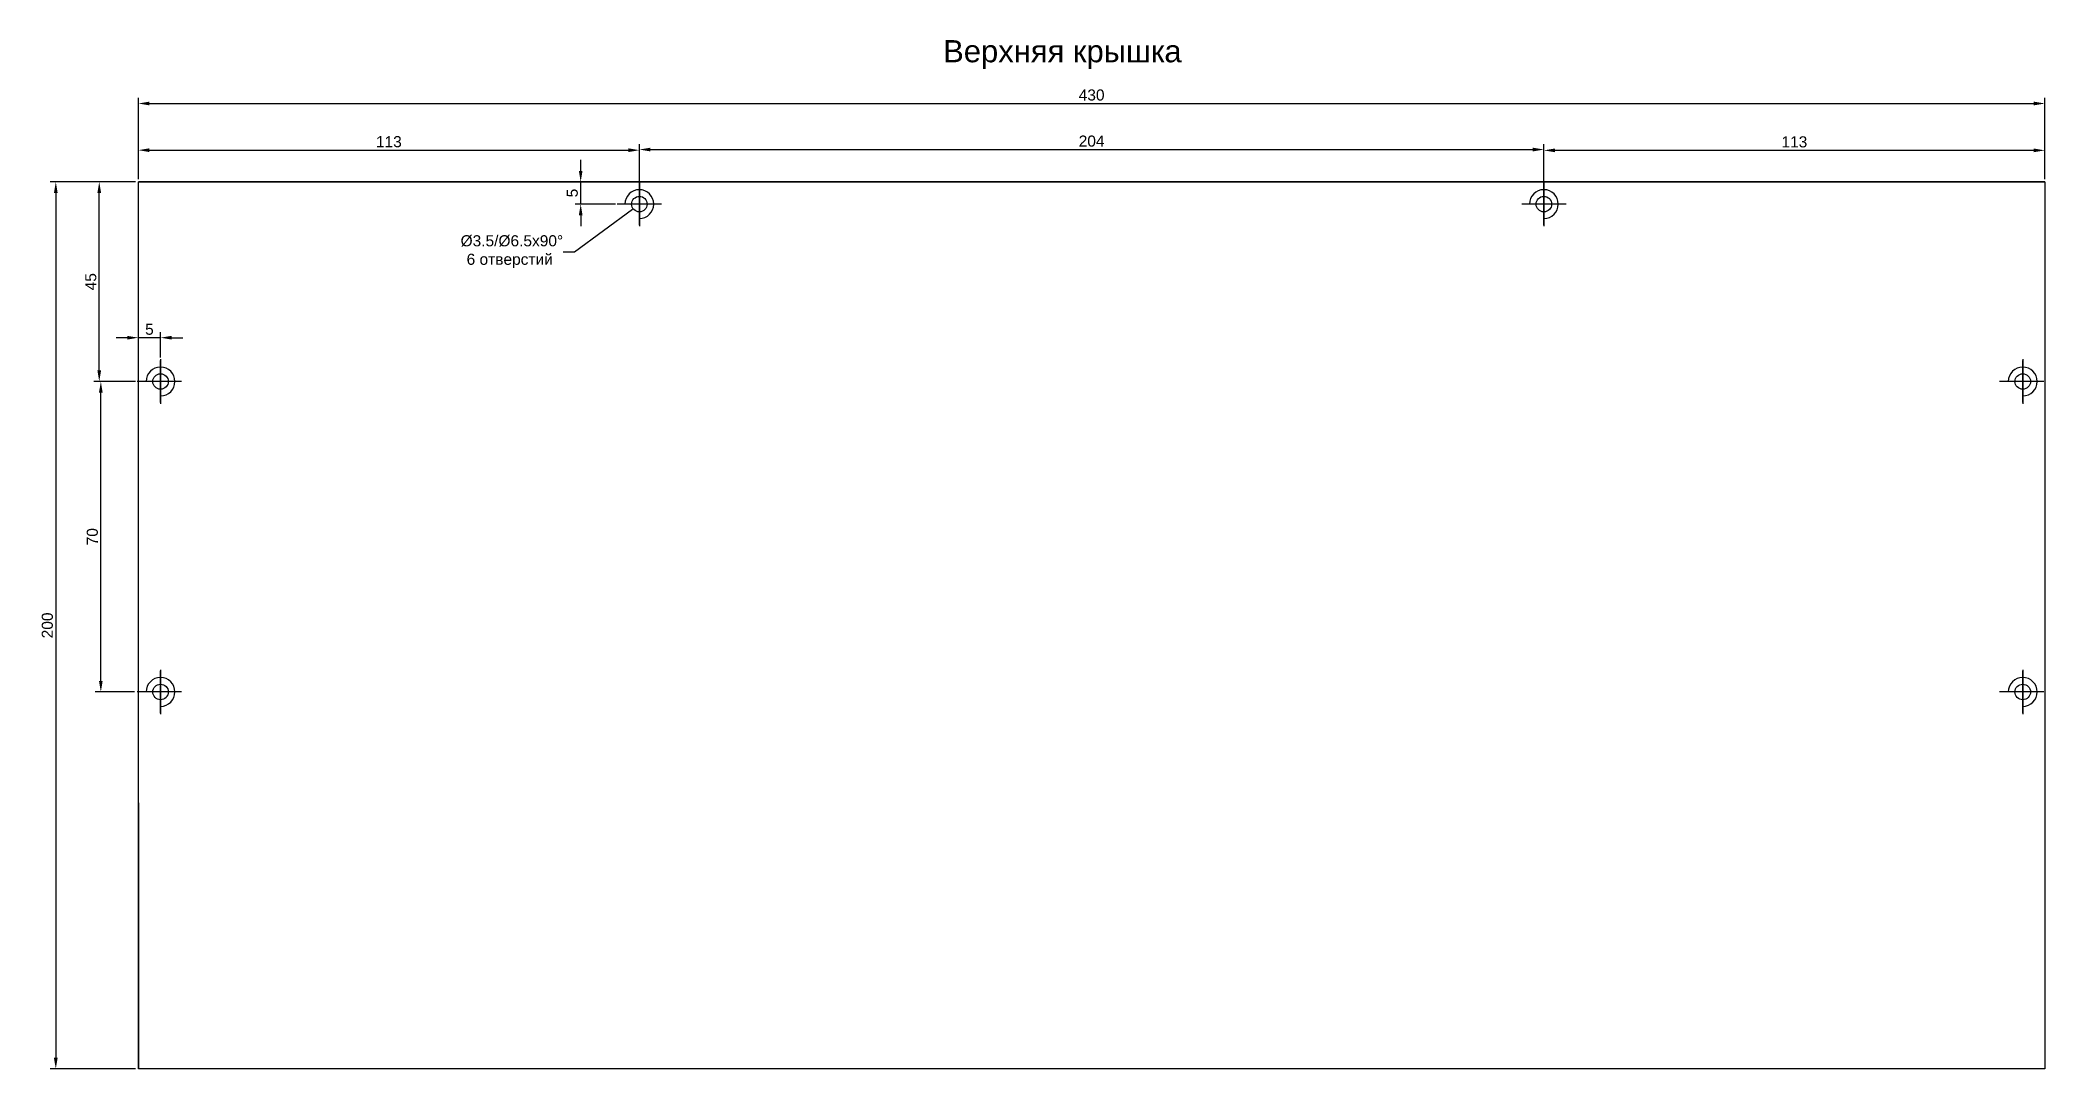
# Model space of a CAD drawing. Header units: millimetres. Extents: x 1597 to 3075, y 1 to 1076.
# Drawn here: x 2597 to 3049.2, y 490.5 to 722.5 of the extents above; entities that cross this region are included whole.
import ezdxf

# ---------------------------------------------------------------- set-up
doc = ezdxf.new("R2010")
doc.units = ezdxf.units.MM
doc.layers.add('Dim', color=210, linetype='Continuous')
doc.styles.get("Standard").update_dxf_attribs({"font": 'arial.ttf'})
doc.dimstyles.new('ISO-25', dxfattribs={"dimtxt": 2.5, "dimasz": 2.5, "dimexe": 1.25, "dimexo": 0.625, "dimtad": 1, "dimtxsty": 'Standard', "dimcen": 2.5, "dimadec": 0, "dimazin": 0, "dimtfac": 1, "dimtmove": 0, "dimatfit": 3, "dimfxl": 1, "dimarcsym": 0})
doc.dimstyles.get("Standard").update_dxf_attribs({"dimtxt": 0.18, "dimasz": 0.18, "dimexe": 0.18, "dimexo": 0.0625, "dimgap": 0.09, "dimtad": 0, "dimtih": 1, "dimtoh": 1, "dimdec": 4, "dimzin": 0, "dimdsep": 46, "dimtxsty": 'Standard', "dimcen": 0.09, "dimadec": 0, "dimazin": 0, "dimtfac": 1, "dimtdec": 4, "dimtofl": 0, "dimtmove": 0, "dimatfit": 3, "dimfxl": 1, "dimtolj": 1, "dimtzin": 0, "dimarcsym": 0})

msp = doc.modelspace()

# ---------------------------------------------------------------- texts
at = {"insert": (2800.69595, 722.4819), "char_height": 5, "attachment_point": 1}
msp.add_mtext_dynamic_manual_height_columns('Верхняя крышка', width=57.1827514, gutter_width=12.5, heights=[0], dxfattribs=at)

# ---------------------------------------------------------------- blocks, each defined once
blk = doc.blocks.new('*D9')
at = {"layer": 'Defpoints', "color": 0, "transparency": 16777216}
for p in [(2732.19, 697.66), (2619.19, 690.5), (2732.19, 685.5)]:
    blk.add_point(p, dxfattribs=at)
at = {"layer": 'Dim', "color": 0, "lineweight": -2, "transparency": 16777216}
for p, q in [((2619.19, 691.12), (2619.19, 698.91)), ((2621.69, 697.66), (2729.69, 697.66)), ((2732.19, 686.12), (2732.19, 698.91))]:
    blk.add_line(p, q, dxfattribs=at)
at = {"layer": 'Dim', "color": 0, "transparency": 16777216}
for points in [[(2621.69, 698.08), (2621.69, 697.24), (2619.19, 697.66)], [(2729.69, 698.08), (2729.69, 697.24), (2732.19, 697.66)]]:
    blk.add_solid(points, dxfattribs=at)
at = {"layer": 'Dim', "color": 0, "transparency": 16777216, "insert": (2675.69, 699.56), "char_height": 2.5, "attachment_point": 5}
blk.add_mtext('113', dxfattribs=at)
blk = doc.blocks.new('*D10')
at = {"layer": 'Defpoints', "color": 0, "transparency": 16777216}
for p in [(2936.19, 697.8), (2732.19, 685.5), (2936.19, 685.5)]:
    blk.add_point(p, dxfattribs=at)
at = {"layer": 'Dim', "color": 0, "lineweight": -2, "transparency": 16777216}
for p, q in [((2732.19, 686.12), (2732.19, 699.05)), ((2734.69, 697.8), (2933.69, 697.8)), ((2936.19, 686.12), (2936.19, 699.05))]:
    blk.add_line(p, q, dxfattribs=at)
at = {"layer": 'Dim', "color": 0, "transparency": 16777216}
for points in [[(2734.69, 698.22), (2734.69, 697.38), (2732.19, 697.8)], [(2933.69, 698.22), (2933.69, 697.38), (2936.19, 697.8)]]:
    blk.add_solid(points, dxfattribs=at)
at = {"layer": 'Dim', "color": 0, "transparency": 16777216, "insert": (2834.19, 699.7), "char_height": 2.5, "attachment_point": 5}
blk.add_mtext('204', dxfattribs=at)
blk = doc.blocks.new('*D11')
at = {"layer": 'Defpoints', "color": 0, "transparency": 16777216}
for p in [(2936.19, 697.62), (3049.19, 690.5), (2936.19, 685.5)]:
    blk.add_point(p, dxfattribs=at)
at = {"layer": 'Dim', "color": 0, "lineweight": -2, "transparency": 16777216}
for p, q in [((2936.19, 686.12), (2936.19, 698.87)), ((3046.69, 697.62), (2938.69, 697.62)), ((3049.19, 691.12), (3049.19, 698.87))]:
    blk.add_line(p, q, dxfattribs=at)
at = {"layer": 'Dim', "color": 0, "transparency": 16777216}
for points in [[(2938.69, 698.04), (2938.69, 697.2), (2936.19, 697.62)], [(3046.69, 698.04), (3046.69, 697.2), (3049.19, 697.62)]]:
    blk.add_solid(points, dxfattribs=at)
at = {"layer": 'Dim', "color": 0, "transparency": 16777216, "insert": (2992.69, 699.52), "char_height": 2.5, "attachment_point": 5}
blk.add_mtext('113', dxfattribs=at)
blk = doc.blocks.new('*D12')
at = {"layer": 'Defpoints', "color": 0, "transparency": 16777216}
for p in [(3049.19, 708.19), (2619.19, 691.12), (3049.19, 690.5)]:
    blk.add_point(p, dxfattribs=at)
at = {"layer": 'Dim', "color": 0, "lineweight": -2, "transparency": 16777216}
for p, q in [((2619.19, 691.75), (2619.19, 709.44)), ((2621.69, 708.19), (3046.69, 708.19)), ((3049.19, 691.12), (3049.19, 709.44))]:
    blk.add_line(p, q, dxfattribs=at)
at = {"layer": 'Dim', "color": 0, "transparency": 16777216}
for points in [[(2621.69, 708.61), (2621.69, 707.77), (2619.19, 708.19)], [(3046.69, 708.61), (3046.69, 707.77), (3049.19, 708.19)]]:
    blk.add_solid(points, dxfattribs=at)
at = {"layer": 'Dim', "color": 0, "transparency": 16777216, "insert": (2834.19, 710.09), "char_height": 2.5, "attachment_point": 5}
blk.add_mtext('430', dxfattribs=at)
blk = doc.blocks.new('*D13')
at = {"layer": 'Defpoints', "color": 0, "transparency": 16777216}
for p in [(2718.95, 690.5), (2727.44, 690.5), (2727.44, 685.5)]:
    blk.add_point(p, dxfattribs=at)
at = {"layer": 'Dim', "color": 0, "lineweight": -2, "transparency": 16777216}
for p, q in [((2718.95, 693), (2718.95, 695.5)), ((2726.82, 690.5), (2717.7, 690.5)), ((2718.95, 685.5), (2718.95, 690.5)), ((2726.82, 685.5), (2717.7, 685.5)), ((2718.95, 683), (2718.95, 680.5))]:
    blk.add_line(p, q, dxfattribs=at)
at = {"layer": 'Dim', "color": 0, "transparency": 16777216}
for points in [[(2718.54, 693), (2719.37, 693), (2718.95, 690.5)], [(2718.54, 683), (2719.37, 683), (2718.95, 685.5)]]:
    blk.add_solid(points, dxfattribs=at)
at = {"layer": 'Dim', "color": 0, "transparency": 16777216, "insert": (2717.06, 688), "char_height": 2.5, "attachment_point": 5, "rotation": 90}
blk.add_mtext('5', dxfattribs=at)
blk = doc.blocks.new('*D14')
at = {"layer": 'Defpoints', "color": 0, "transparency": 16777216}
for p in [(2730.78, 684.47), (2733.6, 686.53)]:
    blk.add_point(p, dxfattribs=at)
at = {"layer": 'Dim', "color": 0, "lineweight": -2, "transparency": 16777216}
for p, q in [((2717.55, 674.77), (2730.63, 684.36)), ((2732.1, 685.5), (2732.28, 685.5)), ((2732.19, 685.41), (2732.19, 685.59)), ((2714.98, 674.77), (2717.55, 674.77))]:
    blk.add_line(p, q, dxfattribs=at)
at = {"layer": 'Dim', "color": 0, "transparency": 16777216}
blk.add_solid([(2730.62, 684.38), (2730.65, 684.34), (2730.78, 684.47)], dxfattribs=at)
at = {"layer": 'Dim', "color": 0, "transparency": 16777216, "insert": (2702.95, 674.77), "char_height": 2.5, "attachment_point": 5}
blk.add_mtext('\\A1; %%C3.5/%%C6.5x90%%D\\P6 {\\fArial|b0|i0|c204|p34;отверстий}', dxfattribs=at)
blk = doc.blocks.new('*D19')
at = {"layer": 'Defpoints', "color": 0, "transparency": 16777216}
for p in [(2619.19, 690.5), (2600.57, 490.5), (2619.19, 490.5)]:
    blk.add_point(p, dxfattribs=at)
at = {"layer": 'Dim', "color": 0, "lineweight": -2, "transparency": 16777216}
for p, q in [((2618.57, 690.5), (2599.32, 690.5)), ((2600.57, 688), (2600.57, 493)), ((2618.57, 490.5), (2599.32, 490.5))]:
    blk.add_line(p, q, dxfattribs=at)
at = {"layer": 'Dim', "color": 0, "transparency": 16777216}
for points in [[(2600.15, 688), (2600.99, 688), (2600.57, 690.5)], [(2600.15, 493), (2600.99, 493), (2600.57, 490.5)]]:
    blk.add_solid(points, dxfattribs=at)
at = {"layer": 'Dim', "color": 0, "transparency": 16777216, "insert": (2598.67, 590.5), "char_height": 2.5, "attachment_point": 5, "rotation": 90}
blk.add_mtext('200', dxfattribs=at)
blk = doc.blocks.new('*D61')
at = {"layer": 'Defpoints', "color": 0, "transparency": 16777216}
for p in [(2610.73, 645.5), (2619.19, 645.5), (2618.94, 575.5)]:
    blk.add_point(p, dxfattribs=at)
at = {"layer": 'Dim', "color": 0, "lineweight": -2, "transparency": 16777216}
for p, q in [((2618.57, 645.5), (2609.48, 645.5)), ((2610.73, 578), (2610.73, 643)), ((2618.32, 575.5), (2609.48, 575.5))]:
    blk.add_line(p, q, dxfattribs=at)
at = {"layer": 'Dim', "color": 0, "transparency": 16777216}
for points in [[(2610.31, 643), (2611.14, 643), (2610.73, 645.5)], [(2610.31, 578), (2611.14, 578), (2610.73, 575.5)]]:
    blk.add_solid(points, dxfattribs=at)
at = {"layer": 'Dim', "color": 0, "transparency": 16777216, "insert": (2608.82, 610.5), "char_height": 2.5, "attachment_point": 5, "rotation": 90}
blk.add_mtext('70', dxfattribs=at)
blk = doc.blocks.new('*D62')
at = {"layer": 'Defpoints', "color": 0, "transparency": 16777216}
for p in [(2610.37, 690.5), (2619.19, 690.5), (2618.94, 645.5)]:
    blk.add_point(p, dxfattribs=at)
at = {"layer": 'Dim', "color": 0, "lineweight": -2, "transparency": 16777216}
for p, q in [((2618.57, 690.5), (2609.12, 690.5)), ((2610.37, 648), (2610.37, 688)), ((2618.32, 645.5), (2609.12, 645.5))]:
    blk.add_line(p, q, dxfattribs=at)
at = {"layer": 'Dim', "color": 0, "transparency": 16777216}
for points in [[(2609.95, 688), (2610.79, 688), (2610.37, 690.5)], [(2609.95, 648), (2610.79, 648), (2610.37, 645.5)]]:
    blk.add_solid(points, dxfattribs=at)
at = {"layer": 'Dim', "color": 0, "transparency": 16777216, "insert": (2608.47, 668), "char_height": 2.5, "attachment_point": 5, "rotation": 90}
blk.add_mtext('45', dxfattribs=at)
blk = doc.blocks.new('*D63')
at = {"layer": 'Defpoints', "color": 0, "transparency": 16777216}
for p in [(2619.19, 655.38), (2619.19, 650.25), (2624.19, 650.25)]:
    blk.add_point(p, dxfattribs=at)
at = {"layer": 'Dim', "color": 0, "lineweight": -2, "transparency": 16777216}
for p, q in [((2619.19, 650.88), (2619.19, 656.63)), ((2624.19, 650.88), (2624.19, 656.63)), ((2616.69, 655.38), (2614.19, 655.38)), ((2624.19, 655.38), (2619.19, 655.38)), ((2626.69, 655.38), (2629.19, 655.38))]:
    blk.add_line(p, q, dxfattribs=at)
at = {"layer": 'Dim', "color": 0, "transparency": 16777216}
for points in [[(2616.69, 655.79), (2616.69, 654.96), (2619.19, 655.38)], [(2626.69, 655.79), (2626.69, 654.96), (2624.19, 655.38)]]:
    blk.add_solid(points, dxfattribs=at)
at = {"layer": 'Dim', "color": 0, "transparency": 16777216, "insert": (2621.69, 657.27), "char_height": 2.5, "attachment_point": 5}
blk.add_mtext('5', dxfattribs=at)

# ---------------------------------------------------------------- dimensions: what is measured, and where the dimension line sits
at = {"layer": 'Dim'}
for base, p1, p2, picture, middle in [((3049.19087, 708.19076), (2619.19087, 691.125), (3049.19087, 690.5), '*D12', (2834.19087, 710.09304)), ((2732.19087, 697.66096), (2619.19087, 690.5), (2732.19087, 685.5), '*D9', (2675.69087, 699.56325)), ((2936.19087, 697.80003), (2732.19087, 685.5), (2936.19087, 685.5), '*D10', (2834.19087, 699.70146)), ((2936.19087, 697.61878), (3049.19087, 690.5), (2936.19087, 685.5), '*D11', (2992.69087, 699.52107)), ((2619.19087, 655.37674), (2624.19087, 650.25), (2619.19087, 650.25), '*D63', (2621.69087, 657.27305))]:
    dim = msp.add_linear_dim(base=base, p1=p1, p2=p2, dimstyle='ISO-25', dxfattribs=at)
    dim.commit()
    dim.dimension.update_dxf_attribs({"geometry": picture, "text_midpoint": middle})
for base, p1, p2, picture, middle in [((2718.95358, 690.5), (2727.44087, 685.5), (2727.44087, 690.5), '*D13', (2717.05726, 688)), ((2600.57158, 490.5), (2619.19087, 690.5), (2619.19087, 490.5), '*D19', (2598.67015, 590.5)), ((2610.36874, 690.5), (2618.94087, 645.5), (2619.19087, 690.5), '*D62', (2608.47243, 668)), ((2610.72541, 645.5), (2618.94087, 575.5), (2619.19087, 645.5), '*D61', (2608.82398, 610.5))]:
    dim = msp.add_linear_dim(base=base, p1=p1, p2=p2, angle=90, dimstyle='ISO-25', dxfattribs=at)
    dim.commit()
    dim.dimension.update_dxf_attribs({"geometry": picture, "text_midpoint": middle})
dim = msp.add_diameter_dim_2p(p1=(2733.6025, 686.5343), p2=(2730.77923, 684.4657), text=' %%C3.5/%%C6.5x90%%D\\P6 {\\fArial|b0|i0|c204|p34;отверстий}', dimstyle='Standard', override={"dimtxt": 2.5}, dxfattribs=at)
dim.commit()
dim.dimension.update_dxf_attribs({"geometry": '*D14', "text_midpoint": (2702.95232, 674.77274), "dimtype": 163})

# ---------------------------------------------------------------- linework, layer by layer
for p, q in [((3049.19087, 690.5), (2619.19087, 690.5)), ((2619.19087, 690.5), (3049.19087, 690.5)), ((2619.19087, 490.5), (2619.19087, 690.5)), ((2732.19087, 690.5), (2732.19087, 680.5)), ((2732.19087, 680.75), (2732.19087, 690.25)), ((2936.19087, 690.5), (2936.19087, 680.5)), ((2936.19087, 680.75), (2936.19087, 690.25)), ((3049.19087, 690.5), (3049.19087, 490.5)), ((2737.19087, 685.5), (2727.19087, 685.5)), ((2736.94087, 685.5), (2727.44087, 685.5)), ((2733.94087, 685.5), (2730.44087, 685.5)), ((2732.19087, 683.75), (2732.19087, 687.25)), ((2941.19087, 685.5), (2931.19087, 685.5)), ((2940.94087, 685.5), (2931.44087, 685.5)), ((2937.94087, 685.5), (2934.44087, 685.5)), ((2936.19087, 683.75), (2936.19087, 687.25)), ((2624.19087, 650.5), (2624.19087, 640.5)), ((2624.19087, 650.5), (2624.19087, 640.5)), ((2624.19087, 640.75), (2624.19087, 650.25)), ((2624.19087, 640.75), (2624.19087, 650.25)), ((2624.19087, 643.75), (2624.19087, 647.25)), ((2624.19087, 643.75), (2624.19087, 647.25)), ((3044.19087, 650.5), (3044.19087, 640.5)), ((3044.19087, 650.5), (3044.19087, 640.5)), ((3044.19087, 640.75), (3044.19087, 650.25)), ((3044.19087, 640.75), (3044.19087, 650.25)), ((3044.19087, 643.75), (3044.19087, 647.25)), ((3044.19087, 643.75), (3044.19087, 647.25)), ((2628.94087, 645.5), (2618.94087, 645.5)), ((2628.94087, 645.5), (2618.94087, 645.5)), ((2628.69087, 645.5), (2619.19087, 645.5)), ((2628.69087, 645.5), (2619.19087, 645.5)), ((2625.69087, 645.5), (2622.19087, 645.5)), ((2625.69087, 645.5), (2622.19087, 645.5)), ((3048.94087, 645.5), (3038.94087, 645.5)), ((3048.94087, 645.5), (3038.94087, 645.5)), ((3048.69087, 645.5), (3039.19087, 645.5)), ((3048.69087, 645.5), (3039.19087, 645.5)), ((3045.69087, 645.5), (3042.19087, 645.5)), ((3045.69087, 645.5), (3042.19087, 645.5)), ((2624.19087, 580.5), (2624.19087, 570.5)), ((2624.19087, 580.5), (2624.19087, 570.5)), ((2624.19087, 570.75), (2624.19087, 580.25)), ((2624.19087, 570.75), (2624.19087, 580.25)), ((3044.19087, 580.5), (3044.19087, 570.5)), ((3044.19087, 580.5), (3044.19087, 570.5)), ((3044.19087, 570.75), (3044.19087, 580.25)), ((3044.19087, 570.75), (3044.19087, 580.25)), ((2628.94087, 575.5), (2618.94087, 575.5)), ((2628.94087, 575.5), (2618.94087, 575.5)), ((2628.69087, 575.5), (2619.19087, 575.5)), ((2628.69087, 575.5), (2619.19087, 575.5)), ((2625.69087, 575.5), (2622.19087, 575.5)), ((2625.69087, 575.5), (2622.19087, 575.5)), ((2624.19087, 573.75), (2624.19087, 577.25)), ((2624.19087, 573.75), (2624.19087, 577.25)), ((3048.94087, 575.5), (3038.94087, 575.5)), ((3048.94087, 575.5), (3038.94087, 575.5)), ((3048.69087, 575.5), (3039.19087, 575.5)), ((3048.69087, 575.5), (3039.19087, 575.5)), ((3045.69087, 575.5), (3042.19087, 575.5)), ((3045.69087, 575.5), (3042.19087, 575.5)), ((3044.19087, 573.75), (3044.19087, 577.25)), ((3044.19087, 573.75), (3044.19087, 577.25)), ((2619.19087, 550.5), (2619.19087, 490.5)), ((3049.19087, 550.5), (3049.19087, 490.5)), ((3049.19087, 490.5), (2619.19087, 490.5))]:
    msp.add_line(p, q)
for centre in [(2732.19087, 685.5), (2936.19087, 685.5), (2624.19087, 645.5), (2624.19087, 645.5), (3044.19087, 645.5), (3044.19087, 645.5), (2624.19087, 575.5), (2624.19087, 575.5), (3044.19087, 575.5), (3044.19087, 575.5)]:
    msp.add_circle(centre, 1.75)
for centre in [(2732.19087, 685.5), (2936.19087, 685.5), (2624.19087, 645.5), (2624.19087, 645.5), (3044.19087, 645.5), (3044.19087, 645.5), (2624.19087, 575.5), (2624.19087, 575.5), (3044.19087, 575.5), (3044.19087, 575.5)]:
    msp.add_arc(centre, 3.25, 270, 180)

msp.set_redraw_order([(e.dxf.handle, doc.entitydb.next_handle()) for e in msp.query("TEXT MTEXT ATTDEF DIMENSION ARC_DIMENSION")])  # texts and dimensions are drawn at this point

doc.saveas('drawing.dxf')
